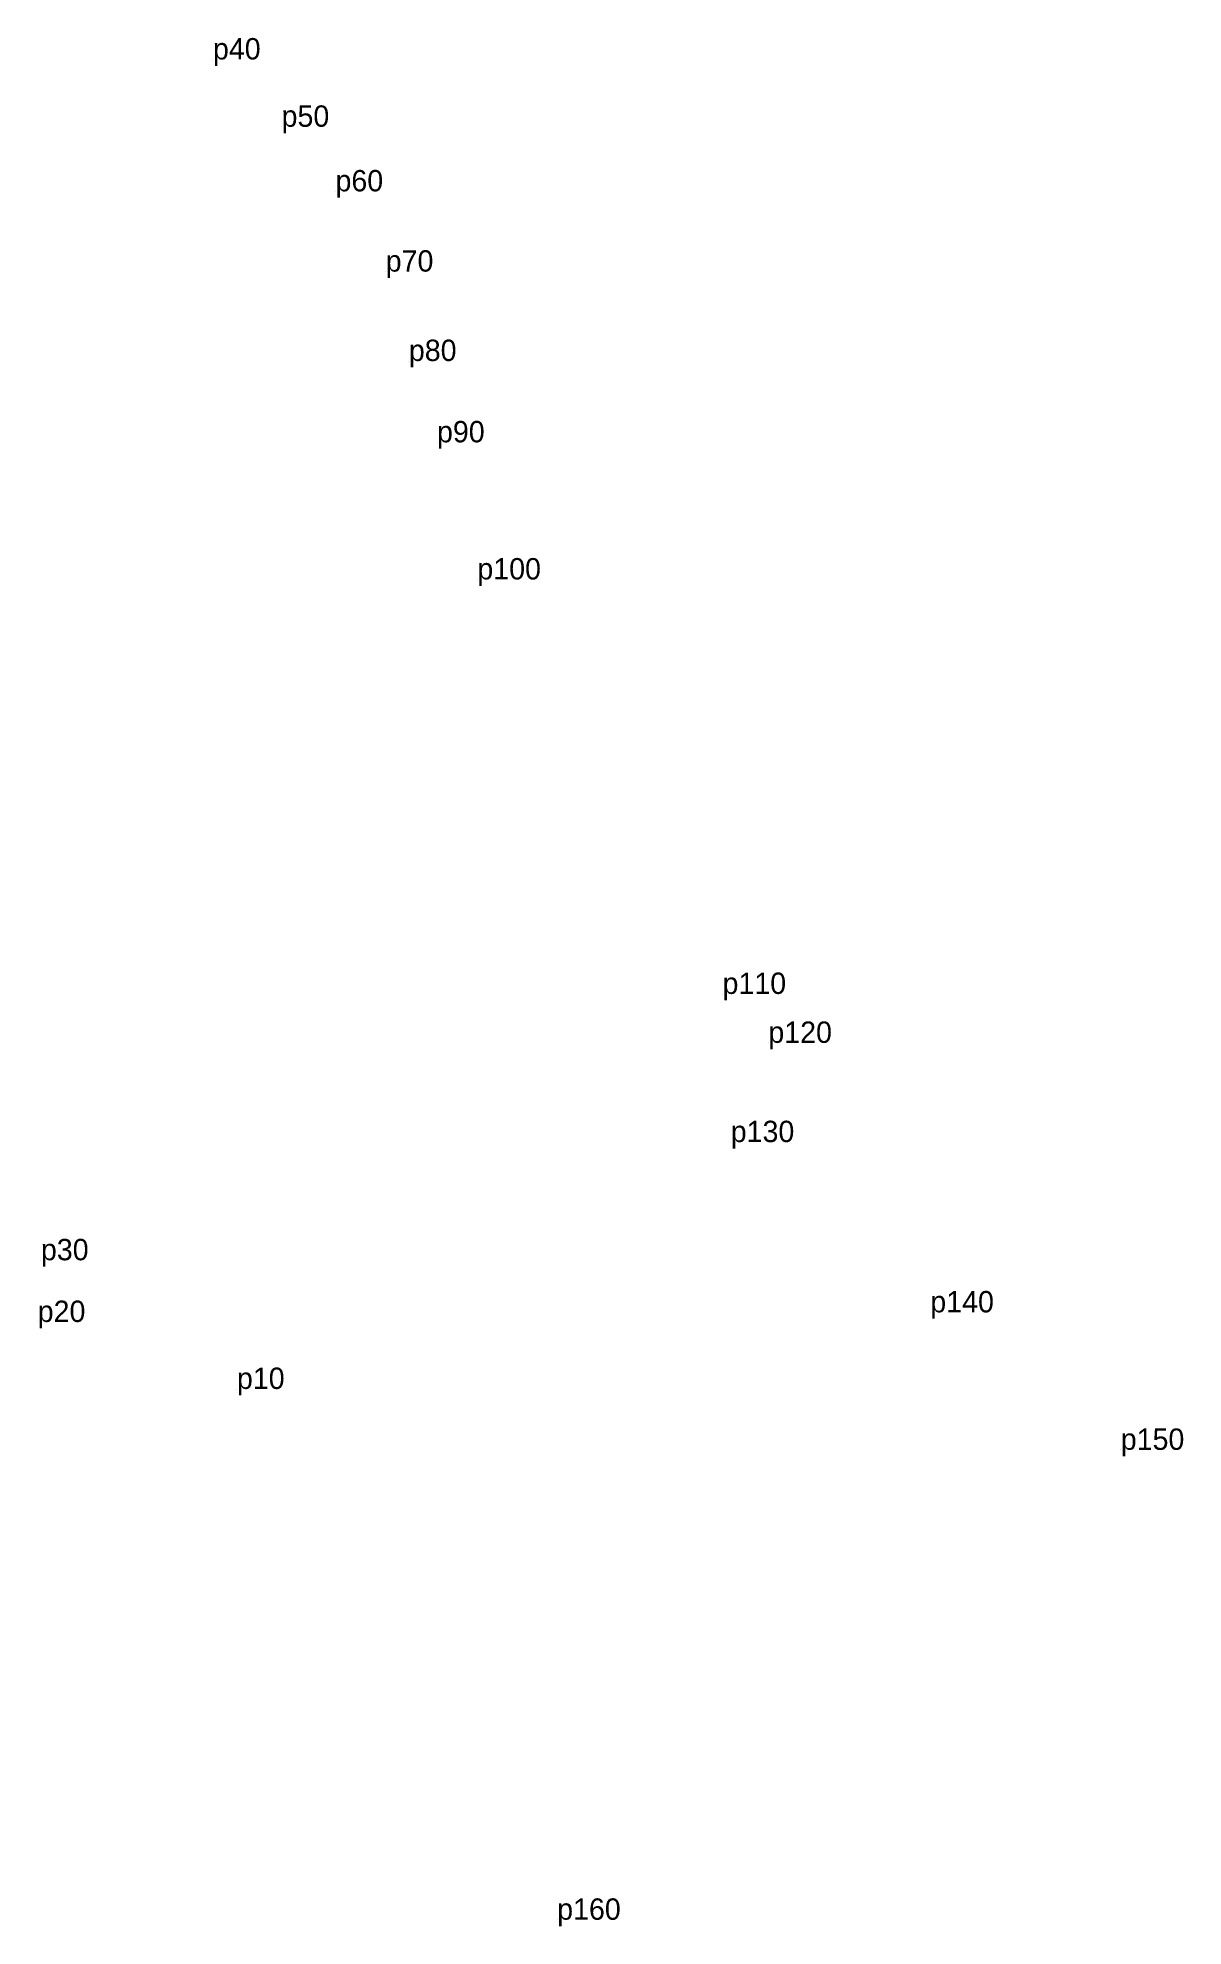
# Model space of a CAD drawing. Extents: x 536407 to 552990, y 1821610 to 1849891.
# Drawn here: x 549027.1 to 549123.6, y 1841662.2 to 1841821.3 of the extents above; entities that cross this region are included whole.
import ezdxf

# ---------------------------------------------------------------- set-up
doc = ezdxf.new("R2010")
doc.units = 0
doc.layers.add('Level 12', color=7, linetype='Continuous')
doc.layers.add('Level 7', color=7, linetype='Continuous')

msp = doc.modelspace()

# ---------------------------------------------------------------- texts
at = {"layer": 'Level 12'}
for s, p in [('p40', (549041.84, 1841819.45)), ('p50', (549047.62, 1841813.78)), ('p60', (549052.16, 1841808.34)), ('p70', (549056.39, 1841801.58)), ('p80', (549058.34, 1841794.05)), ('p90', (549060.71, 1841787.2)), ('p100', (549064.11, 1841775.65)), ('p110', (549084.76, 1841740.74)), ('p120', (549088.62, 1841736.62)), ('p130', (549085.45, 1841728.26)), ('p30', (549027.35, 1841718.31)), ('p20', (549027.08, 1841713.11)), ('p140', (549102.26, 1841713.92)), ('p10', (549043.86, 1841707.47)), ('p150', (549118.3, 1841702.34)), ('p160', (549070.83, 1841662.76))]:
    msp.add_text(s, height=1.8, dxfattribs=at).set_placement(p)

# ---------------------------------------------------------------- linework, layer by layer
at = {"layer": 'Level 7'}
for p, q in [((549041.842, 1841819.452), (549041.842, 1841819.452)), ((549047.625, 1841813.778), (549047.625, 1841813.778)), ((549052.155, 1841808.34), (549052.155, 1841808.34)), ((549056.391, 1841801.585), (549056.391, 1841801.585)), ((549058.345, 1841794.047), (549058.345, 1841794.047)), ((549060.713, 1841787.205), (549060.713, 1841787.205)), ((549064.111, 1841775.646), (549064.111, 1841775.646)), ((549084.755, 1841740.736), (549084.755, 1841740.736)), ((549088.617, 1841736.615), (549088.617, 1841736.615)), ((549085.453, 1841728.26), (549085.453, 1841728.26)), ((549027.346, 1841718.312), (549027.346, 1841718.312)), ((549102.256, 1841713.915), (549102.256, 1841713.915)), ((549027.084, 1841713.11), (549027.084, 1841713.11)), ((549043.856, 1841707.466), (549043.856, 1841707.466)), ((549118.304, 1841702.342), (549118.304, 1841702.342)), ((549070.834, 1841662.755), (549070.834, 1841662.755))]:
    msp.add_line(p, q, dxfattribs=at)

msp.set_redraw_order([(e.dxf.handle, doc.entitydb.next_handle()) for e in msp.query("TEXT MTEXT ATTDEF DIMENSION ARC_DIMENSION")])  # texts and dimensions are drawn at this point

doc.saveas('drawing.dxf')
